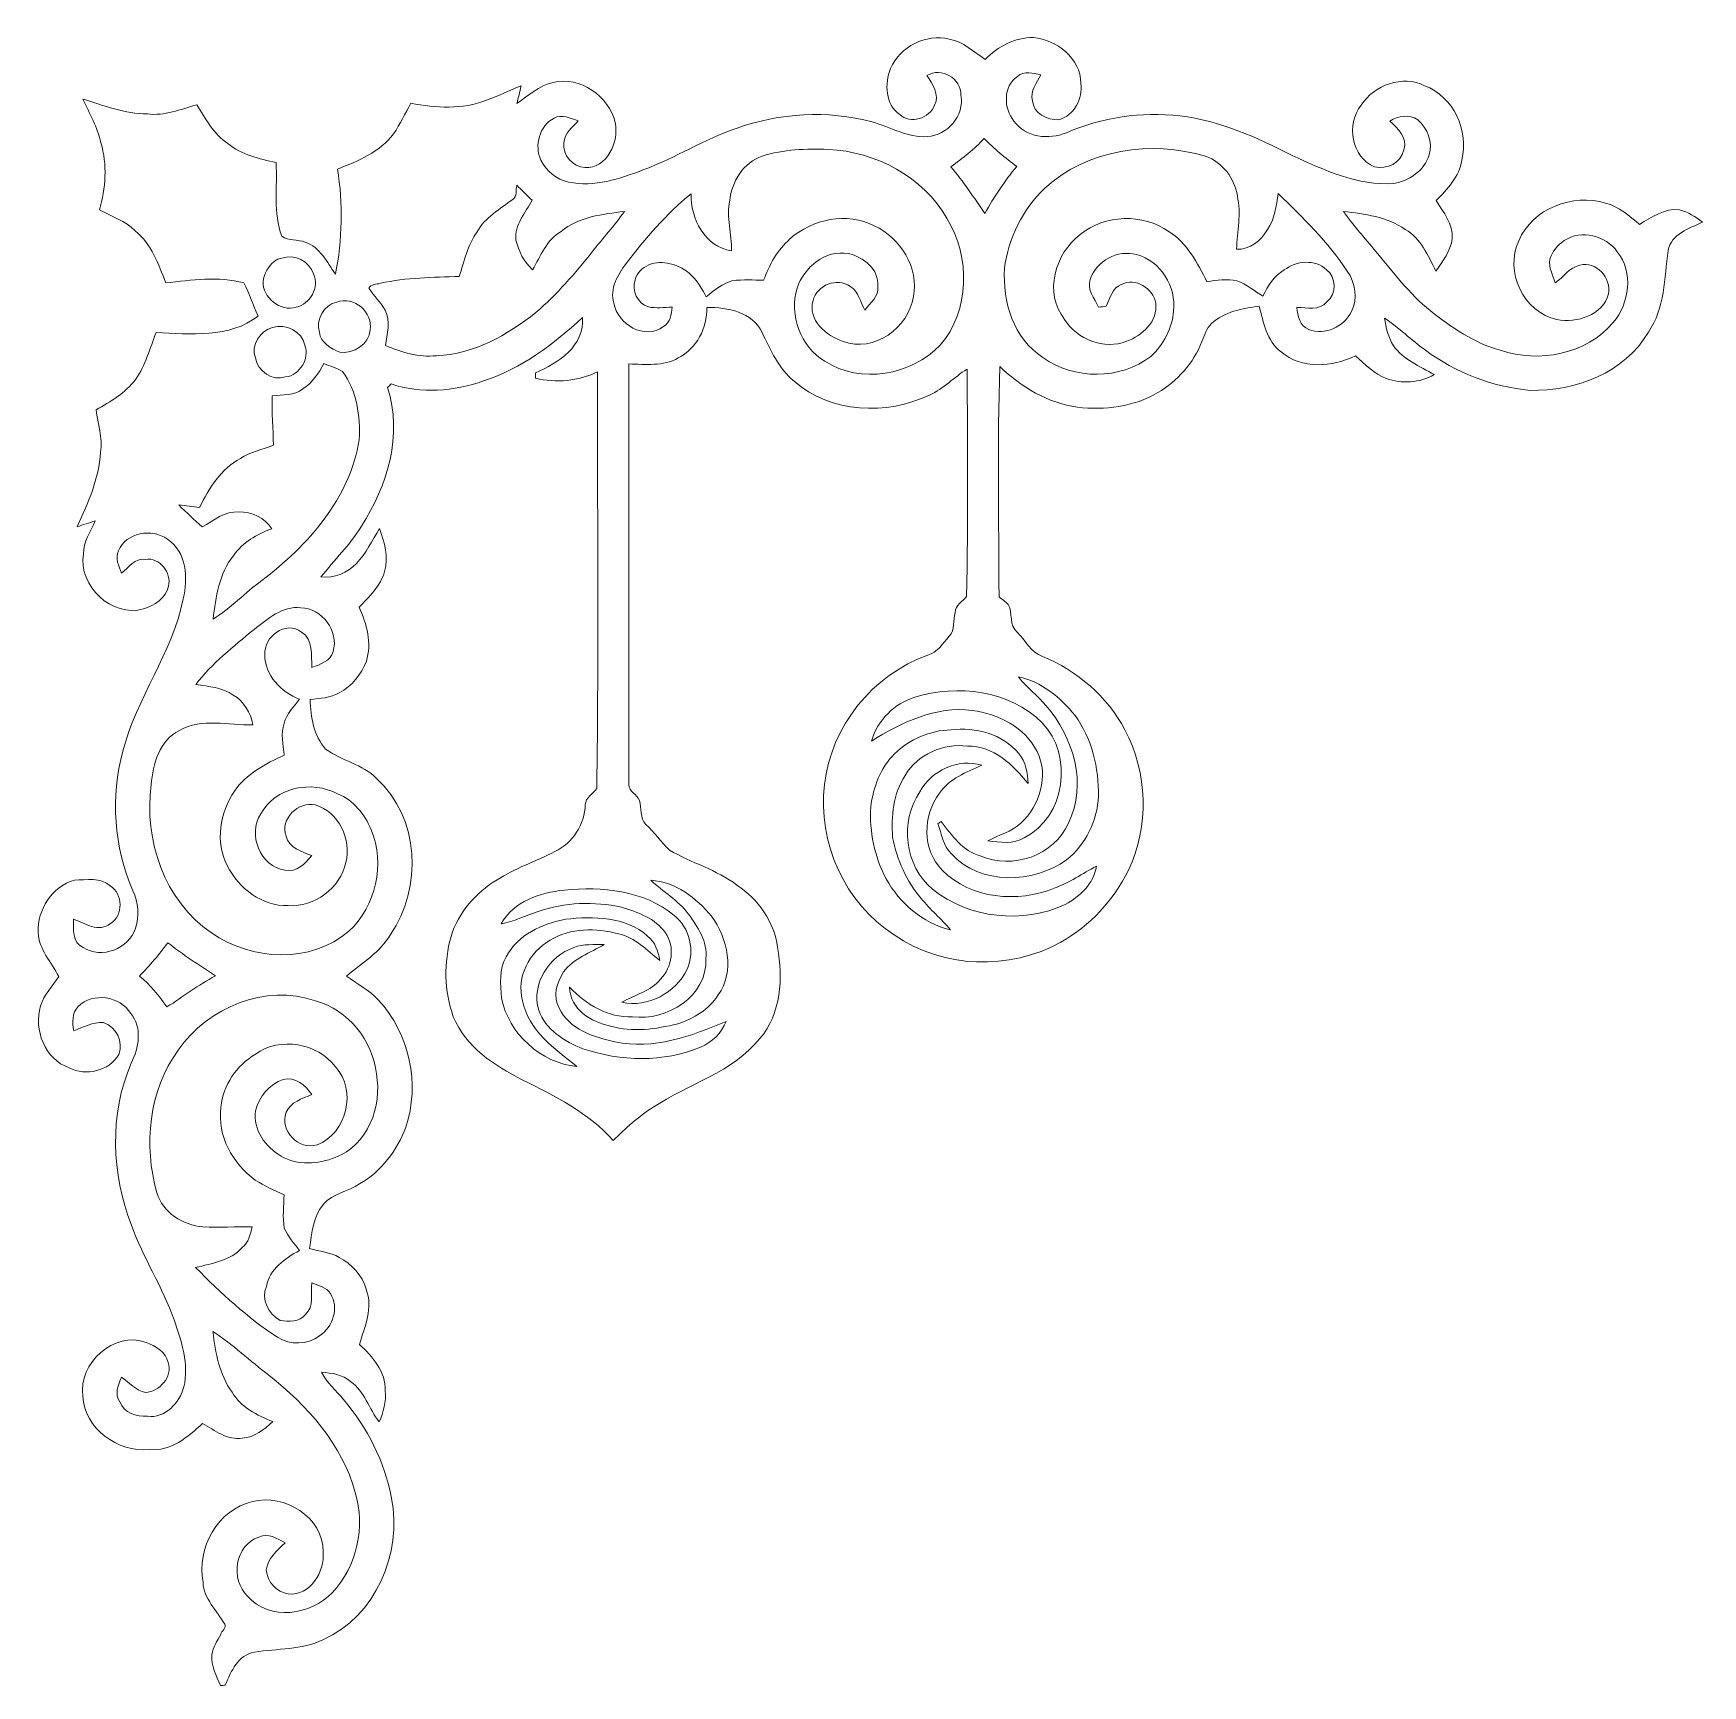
# Model space of a CAD drawing. Header units: centimetres. Extents: x -16.1 to 16, y -15.9 to 16.
import ezdxf

# ---------------------------------------------------------------- set-up
doc = ezdxf.new("R2010")
doc.units = ezdxf.units.CM
doc.header["$MEASUREMENT"] = 0
doc.layers.add('Layer 1', color=7, linetype='Continuous')

msp = doc.modelspace()

# ---------------------------------------------------------------- linework, layer by layer
at = {"layer": 'Layer 1', "color": 250, "lineweight": 9}
for points, knots in [([(0.39108, 15.27668), (0.56641, 15.70002), (1.07618, 15.95331), (1.51997, 15.84148), (1.51997, 15.84148), (1.79126, 15.79633), (1.99587, 15.59701), (2.21494, 15.44743), (2.21494, 15.44743), (2.45272, 15.70355), (2.78785, 15.87641), (3.14275, 15.87429), (3.14275, 15.87429), (3.59289, 15.83548), (4.0515, 15.47036), (4.0568, 14.99305), (4.0568, 14.99305), (4.10054, 14.69707), (3.92662, 14.37357), (3.63064, 14.28961), (3.63064, 14.28961), (3.41262, 14.28185), (3.13852, 14.41273), (3.12405, 14.65615), (3.12405, 14.65615), (3.06937, 14.84771), (3.2126, 14.99905), (3.28704, 15.15745), (3.28704, 15.15745), (3.13569, 15.18249), (2.96248, 15.24035), (2.83372, 15.12499), (2.83372, 15.12499), (2.55678, 14.93696), (2.5649, 14.50551), (2.76739, 14.26457), (2.76739, 14.26457), (2.98682, 13.94812), (3.44085, 13.89697), (3.77704, 14.04055), (3.77704, 14.04055), (4.46284, 14.33547), (5.22449, 14.44766), (5.96638, 14.3637), (5.96638, 14.3637), (6.73579, 14.27621), (7.4484, 13.94671), (8.13067, 13.59958), (8.13067, 13.59958), (8.74733, 13.32194), (9.39115, 13.01362), (10.08683, 13.0623), (10.08683, 13.0623), (10.38457, 13.1131), (10.68161, 13.31489), (10.76839, 13.61369), (10.76839, 13.61369), (10.84706, 13.86099), (10.73417, 14.1231), (10.55249, 14.29067), (10.55249, 14.29067), (10.3881, 14.40285), (10.17185, 14.36017), (10.01063, 14.26492), (10.01063, 14.26492), (10.16056, 14.11957), (10.35423, 13.94953), (10.28297, 13.71106), (10.28297, 13.71106), (10.2237, 13.45847), (9.957, 13.32406), (9.715, 13.38262), (9.715, 13.38262), (9.26803, 13.56148), (9.16713, 14.2113), (9.46029, 14.56866), (9.46029, 14.56866), (9.70477, 14.95918), (10.25933, 15.15921), (10.6809, 14.94578), (10.6809, 14.94578), (11.23865, 14.73835), (11.53674, 14.07618), (11.39916, 13.51103), (11.39916, 13.51103), (11.34977, 13.19494), (11.11976, 12.95082), (10.90245, 12.73245), (10.90245, 12.73245), (11.04744, 12.5102), (11.22665, 12.28231), (11.21219, 12.00079), (11.21219, 12.00079), (11.18502, 11.76196), (11.02557, 11.56828), (10.89998, 11.37179), (10.89998, 11.37179), (10.74758, 11.66742), (10.61282, 12.00608), (10.3059, 12.17471), (10.3059, 12.17471), (9.95912, 12.42342), (9.52908, 12.47351), (9.11845, 12.52467), (9.11845, 12.52467), (9.30578, 12.25056), (9.53508, 12.00961), (9.74146, 11.75067), (9.74146, 11.75067), (10.07413, 11.35662), (10.38316, 10.9354), (10.79062, 10.61332), (10.79062, 10.61332), (11.19561, 10.29052), (11.63446, 9.98855), (12.14035, 9.84955), (12.14035, 9.84955), (12.88224, 9.59837), (13.79664, 9.76594), (14.3131, 10.38366), (14.3131, 10.38366), (14.6299, 10.7516), (14.70892, 11.35415), (14.39424, 11.74714), (14.39424, 11.74714), (14.17482, 12.05759), (13.69363, 12.186), (13.37225, 11.96057), (13.37225, 11.96057), (13.23995, 11.87838), (13.13835, 11.74961), (13.09143, 11.60109), (13.09143, 11.60109), (13.07203, 11.44058), (13.14647, 11.29559), (13.19515, 11.14848), (13.19515, 11.14848), (13.35672, 11.25572), (13.46961, 11.44869), (13.66964, 11.48644), (13.66964, 11.48644), (13.9889, 11.58522), (14.27924, 11.23068), (14.22632, 10.93364), (14.22632, 10.93364), (14.11484, 10.52124), (13.60684, 10.36743), (13.23043, 10.4394), (13.23043, 10.4394), (12.5852, 10.57945), (12.21725, 11.3672), (12.49418, 11.95916), (12.49418, 11.95916), (12.75982, 12.58605), (13.53664, 12.8725), (14.16952, 12.68518), (14.16952, 12.68518), (14.42282, 12.61533), (14.62461, 12.43647), (14.82428, 12.27349), (14.82428, 12.27349), (15.05711, 12.41389), (15.30018, 12.59099), (15.59051, 12.5543), (15.59051, 12.5543), (15.75597, 12.5162), (15.90484, 12.42095), (16.03783, 12.31723), (16.03783, 12.31723), (15.77607, 12.19552), (15.43635, 12.09216), (15.3732, 11.76796), (15.3732, 11.76796), (15.29806, 11.23632), (15.31535, 10.65988), (14.99291, 10.19845), (14.99291, 10.19845), (14.53641, 9.4121), (13.58885, 9.05545), (12.71361, 9.07731), (12.71361, 9.07731), (11.98759, 9.14082), (11.2831, 9.41987), (10.69607, 9.8492), (10.69607, 9.8492), (10.42514, 10.0457), (10.18737, 10.28488), (9.90903, 10.47044), (9.90903, 10.47044), (9.92984, 10.28381), (9.9824, 10.09932), (10.07942, 9.93739), (10.07942, 9.93739), (10.26851, 9.6647), (10.58989, 9.54299), (10.86505, 9.38036), (10.86505, 9.38036), (10.58918, 9.21984), (10.23923, 9.19656), (9.94042, 9.30486), (9.94042, 9.30486), (9.7083, 9.398), (9.53085, 9.57684), (9.35093, 9.74337), (9.35093, 9.74337), (8.89973, 9.53029), (8.31412, 9.47066), (7.91407, 9.81886), (7.91407, 9.81886), (7.63149, 10.03017), (7.57822, 10.38648), (7.49179, 10.70151), (7.49179, 10.70151), (7.16865, 10.65212), (6.82293, 10.5925), (6.57351, 10.36355), (6.57351, 10.36355), (6.47579, 10.27253), (6.44193, 10.13636), (6.38795, 10.01924), (6.38795, 10.01924), (6.23273, 9.60471), (5.91946, 9.25653), (5.54093, 9.03287), (5.54093, 9.03287), (5.07773, 8.75912), (4.51752, 8.69138), (3.98977, 8.75347), (3.98977, 8.75347), (3.41333, 8.83073), (2.91027, 9.14223), (2.4954, 9.53452), (2.4954, 9.53452), (2.44672, 8.05638), (2.47565, 6.57648), (2.47988, 5.09763), (2.47988, 5.09763), (2.5402, 5.05071), (2.60617, 5.00909), (2.65838, 4.95229), (2.65838, 4.95229), (2.7494, 4.78612), (2.66932, 4.54835), (2.8316, 4.41642), (2.8316, 4.41642), (2.98964, 4.25907), (3.09407, 4.02941), (3.31667, 3.9518), (3.31667, 3.9518), (3.98201, 3.67593), (4.56797, 3.18275), (4.90311, 2.53963), (4.90311, 2.53963), (5.3462, 1.71343), (5.37618, 0.67979), (4.97225, -0.16758), (4.97225, -0.16758), (4.69215, -0.74649), (4.23177, -1.23509), (3.67333, -1.55365), (3.67333, -1.55365), (2.68484, -2.09939), (1.39156, -2.06659), (0.46058, -1.41077), (0.46058, -1.41077), (-0.49404, -0.80646), (-1.01827, 0.37005), (-0.8835, 1.48448), (-0.8835, 1.48448), (-0.75862, 2.59996), (0.04642, 3.60573), (1.10687, 3.97332), (1.10687, 3.97332), (1.29208, 4.03047), (1.39862, 4.20263), (1.52138, 4.33986), (1.52138, 4.33986), (1.63709, 4.46227), (1.59123, 4.65136), (1.63357, 4.79989), (1.63357, 4.79989), (1.63533, 4.93993), (1.78067, 5.00944), (1.85546, 5.10891), (1.85546, 5.10891), (1.88651, 6.56731), (1.87487, 8.0271), (1.86322, 9.48584), (1.86322, 9.48584), (1.61522, 9.33026), (1.41202, 9.10907), (1.14179, 8.98666), (1.14179, 8.98666), (0.31594, 8.59119), (-0.76144, 8.63882), (-1.47017, 9.25336), (-1.47017, 9.25336), (-1.76686, 9.49818), (-1.92349, 9.85625), (-2.08718, 10.19351), (-2.08718, 10.19351), (-2.27133, 10.58827), (-2.75499, 10.67752), (-3.15045, 10.67329), (-3.15045, 10.67329), (-3.1434, 10.28065), (-3.34519, 9.88412), (-3.70079, 9.70137), (-3.70079, 9.70137), (-3.98865, 9.53381), (-4.33543, 9.58003), (-4.65329, 9.58532), (-4.65329, 9.58532), (-4.65364, 6.88375), (-4.65717, 4.18181), (-4.65293, 1.48024), (-4.65293, 1.48024), (-4.65435, 1.34407), (-4.49489, 1.29362), (-4.45009, 1.17791), (-4.45009, 1.17791), (-4.39788, 1.03151), (-4.44656, 0.83572), (-4.32873, 0.71683), (-4.32873, 0.71683), (-4.15763, 0.56937), (-4.03452, 0.37675), (-3.87259, 0.22118), (-3.87259, 0.22118), (-3.44926, -0.024), (-2.96595, -0.15841), (-2.56943, -0.45333), (-2.56943, -0.45333), (-2.16268, -0.72462), (-1.85258, -1.16065), (-1.78838, -1.65137), (-1.78838, -1.65137), (-1.67902, -2.24933), (-1.71923, -2.92419), (-2.1274, -3.40891), (-2.1274, -3.40891), (-2.65727, -4.06437), (-3.50676, -4.28521), (-4.18762, -4.73464), (-4.18762, -4.73464), (-4.47302, -4.91174), (-4.7189, -5.14104), (-4.95703, -5.37564), (-4.95703, -5.37564), (-5.42622, -4.83413), (-6.07816, -4.52016), (-6.70645, -4.20513), (-6.70645, -4.20513), (-7.24515, -3.93102), (-7.79724, -3.57224), (-8.03572, -2.9891), (-8.03572, -2.9891), (-8.21352, -2.49521), (-8.21987, -1.94523), (-8.08017, -1.44146), (-8.08017, -1.44146), (-7.93694, -0.98215), (-7.60321, -0.59727), (-7.19364, -0.35209), (-7.19364, -0.35209), (-6.84368, -0.12772), (-6.44646, 0.00351), (-6.07851, 0.19225), (-6.07851, 0.19225), (-5.73561, 0.35241), (-5.50348, 0.71965), (-5.49325, 1.09571), (-5.49325, 1.09571), (-5.48725, 1.23436), (-5.3465, 1.30597), (-5.27065, 1.40475), (-5.27065, 1.40475), (-5.23361, 4.07986), (-5.26112, 6.7564), (-5.25689, 9.43185), (-5.25689, 9.43185), (-5.63119, 9.25688), (-6.05029, 9.21207), (-6.45351, 9.31157), (-6.45351, 9.31157), (-6.45245, 9.33767), (-6.45069, 9.38988), (-6.44963, 9.41599), (-6.44963, 9.41599), (-6.01078, 9.60649), (-5.50242, 9.92786), (-5.54758, 10.48173), (-5.54758, 10.48173), (-6.10215, 9.96632), (-6.72268, 9.49289), (-7.45187, 9.25829), (-7.45187, 9.25829), (-8.02126, 9.05651), (-8.65485, 9.01134), (-9.23411, 9.19973), (-9.23411, 9.19973), (-9.25633, 9.1768), (-9.27891, 9.15423), (-9.30149, 9.1313), (-9.30149, 9.1313), (-9.00727, 8.22042), (-9.30466, 7.23723), (-9.80667, 6.459), (-9.80667, 6.459), (-10.02609, 6.10164), (-10.32701, 5.80707), (-10.58772, 5.48181), (-10.58772, 5.48181), (-10.33195, 5.4504), (-10.07689, 5.55942), (-9.90333, 5.74428), (-9.90333, 5.74428), (-9.71212, 5.93795), (-9.59712, 6.18595), (-9.45883, 6.41597), (-9.45883, 6.41597), (-9.36605, 6.15315), (-9.27538, 5.86634), (-9.36005, 5.5887), (-9.36005, 5.5887), (-9.4359, 5.30789), (-9.65815, 5.1061), (-9.84865, 4.90007), (-9.84865, 4.90007), (-9.70401, 4.57622), (-9.60347, 4.20721), (-9.71106, 3.85761), (-9.71106, 3.85761), (-9.80913, 3.60291), (-9.99011, 3.37924), (-10.23458, 3.25189), (-10.23458, 3.25189), (-10.40039, 3.14429), (-10.60535, 3.15064), (-10.79409, 3.11854), (-10.79409, 3.11854), (-10.78668, 2.78306), (-10.73094, 2.42604), (-10.49599, 2.16781), (-10.49599, 2.16781), (-10.19013, 1.93921), (-9.78797, 1.87782), (-9.51315, 1.59878), (-9.51315, 1.59878), (-8.68554, 0.85018), (-8.62945, -0.51013), (-9.24469, -1.40654), (-9.24469, -1.40654), (-9.45142, -1.74521), (-9.79467, -1.95864), (-10.09418, -2.20523), (-10.09418, -2.20523), (-9.88675, -2.35763), (-9.65427, -2.47898), (-9.47752, -2.67019), (-9.47752, -2.67019), (-8.88133, -3.31401), (-8.67072, -4.28521), (-8.95224, -5.11811), (-8.95224, -5.11811), (-9.11804, -5.56685), (-9.42143, -5.96937), (-9.84088, -6.2089), (-9.84088, -6.2089), (-10.06419, -6.35813), (-10.35629, -6.39341), (-10.54009, -6.60154), (-10.54009, -6.60154), (-10.7387, -6.83967), (-10.76657, -7.15787), (-10.80467, -7.45209), (-10.80467, -7.45209), (-10.61594, -7.51277), (-10.40886, -7.52265), (-10.236, -7.62672), (-10.236, -7.62672), (-9.9947, -7.7583), (-9.78479, -7.96679), (-9.716, -8.24055), (-9.716, -8.24055), (-9.57454, -8.59474), (-9.74599, -8.95986), (-9.84371, -9.30206), (-9.84371, -9.30206), (-9.59288, -9.5363), (-9.33218, -9.8284), (-9.34841, -10.19529), (-9.34841, -10.19529), (-9.31877, -10.40343), (-9.39003, -10.60346), (-9.46271, -10.79431), (-9.46271, -10.79431), (-9.66097, -10.5456), (-9.74563, -10.20588), (-10.01727, -10.0189), (-10.01727, -10.0189), (-10.16932, -9.88202), (-10.37711, -9.85098), (-10.57325, -9.83934), (-10.57325, -9.83934), (-10.47024, -10.04183), (-10.29562, -10.19247), (-10.15027, -10.36321), (-10.15027, -10.36321), (-9.68919, -10.90508), (-9.35723, -11.56231), (-9.2267, -12.26327), (-9.2267, -12.26327), (-9.00762, -13.32196), (-9.53785, -14.54398), (-10.54715, -14.99201), (-10.54715, -14.99201), (-10.95813, -15.18745), (-11.42556, -15.15993), (-11.86442, -15.22696), (-11.86442, -15.22696), (-12.18262, -15.28764), (-12.3188, -15.59773), (-12.43063, -15.86549), (-12.43063, -15.86549), (-12.45285, -15.86761), (-12.49765, -15.87219), (-12.51988, -15.87431), (-12.51988, -15.87431), (-12.60172, -15.68487), (-12.71038, -15.49472), (-12.6878, -15.27917), (-12.6878, -15.27917), (-12.66805, -15.1363), (-12.58761, -15.01071), (-12.51494, -14.89006), (-12.51494, -14.89006), (-12.51882, -14.82091), (-12.39112, -14.76659), (-12.44156, -14.6925), (-12.44156, -14.6925), (-12.58726, -14.42862), (-12.84408, -14.20567), (-12.8589, -13.88499), (-12.8589, -13.88499), (-12.98943, -13.22989), (-12.5735, -12.47847), (-11.90605, -12.32995), (-11.90605, -12.32995), (-11.29045, -12.16908), (-10.53268, -12.63016), (-10.54679, -13.29974), (-10.54679, -13.29974), (-10.50693, -13.68038), (-10.79233, -14.14781), (-11.21601, -14.10866), (-11.21601, -14.10866), (-11.43297, -14.07161), (-11.62594, -13.87617), (-11.63899, -13.65287), (-11.63899, -13.65287), (-11.61359, -13.43026), (-11.43826, -13.26657), (-11.27845, -13.12617), (-11.27845, -13.12617), (-11.43121, -13.04715), (-11.60442, -12.91979), (-11.78187, -13.01363), (-11.78187, -13.01363), (-12.24542, -13.16427), (-12.3382, -13.83349), (-11.99988, -14.15381), (-11.99988, -14.15381), (-11.57796, -14.641), (-10.77645, -14.51506), (-10.36229, -14.0822), (-10.36229, -14.0822), (-9.89486, -13.57772), (-9.72235, -12.81114), (-9.92555, -12.15391), (-9.92555, -12.15391), (-10.17743, -11.22717), (-10.84983, -10.47787), (-11.5896, -9.89614), (-11.5896, -9.89614), (-11.95191, -9.61885), (-12.28599, -9.30417), (-12.66734, -9.053), (-12.66734, -9.053), (-12.62183, -9.46046), (-12.54352, -9.88344), (-12.30045, -10.22387), (-12.30045, -10.22387), (-12.12724, -10.51314), (-11.81503, -10.66696), (-11.51376, -10.78866), (-11.51376, -10.78866), (-11.68274, -10.93789), (-11.86477, -11.09276), (-12.10184, -11.10863), (-12.10184, -11.10863), (-12.39464, -11.15485), (-12.62924, -10.95588), (-12.86772, -10.82394), (-12.86772, -10.82394), (-13.15276, -11.08711), (-13.47414, -11.36934), (-13.89677, -11.3263), (-13.89677, -11.3263), (-14.49896, -11.38909), (-15.14278, -10.92131), (-15.17488, -10.29936), (-15.17488, -10.29936), (-15.2659, -9.66789), (-14.57234, -9.03395), (-13.95498, -9.26361), (-13.95498, -9.26361), (-13.77647, -9.33522), (-13.57292, -9.4467), (-13.53059, -9.65307), (-13.53059, -9.65307), (-13.43922, -9.92542), (-13.70098, -10.21187), (-13.96662, -10.23057), (-13.96662, -10.23057), (-14.15148, -10.19459), (-14.28024, -10.03584), (-14.43158, -9.93318), (-14.43158, -9.93318), (-14.49297, -10.08134), (-14.57022, -10.25703), (-14.46263, -10.40625), (-14.46263, -10.40625), (-14.38325, -10.62145), (-14.13948, -10.69624), (-13.93099, -10.68565), (-13.93099, -10.68565), (-13.58738, -10.73539), (-13.31257, -10.42707), (-13.22755, -10.12121), (-13.22755, -10.12121), (-13.12772, -9.68165), (-13.26953, -9.24032), (-13.41805, -8.83075), (-13.41805, -8.83075), (-13.63572, -8.19822), (-14.01178, -7.63624), (-14.23685, -7.00689), (-14.23685, -7.00689), (-14.61997, -6.01629), (-14.67218, -4.86764), (-14.24038, -3.88374), (-14.24038, -3.88374), (-14.09891, -3.58953), (-14.0213, -3.19724), (-14.25025, -2.92701), (-14.25025, -2.92701), (-14.45628, -2.58799), (-14.98156, -2.51214), (-15.26661, -2.7926), (-15.26661, -2.7926), (-15.38655, -2.92066), (-15.3742, -3.10093), (-15.35092, -3.26039), (-15.35092, -3.26039), (-15.16677, -3.18877), (-14.98474, -3.08964), (-14.78013, -3.10269), (-14.78013, -3.10269), (-14.536, -3.17995), (-14.38219, -3.47311), (-14.48415, -3.71582), (-14.48415, -3.71582), (-14.66195, -4.03897), (-15.12162, -4.1381), (-15.43947, -3.97406), (-15.43947, -3.97406), (-15.90902, -3.80754), (-16.12774, -3.23746), (-15.98874, -2.78026), (-15.98874, -2.78026), (-15.9263, -2.56083), (-15.75238, -2.40208), (-15.63808, -2.21123), (-15.63808, -2.21123), (-15.78448, -1.93641), (-16.02226, -1.69158), (-16.03743, -1.36209), (-16.03743, -1.36209), (-16.04977, -0.92606), (-15.77037, -0.47768), (-15.33681, -0.35879), (-15.33681, -0.35879), (-15.10997, -0.35244), (-14.83128, -0.29741), (-14.64713, -0.46744), (-14.64713, -0.46744), (-14.39948, -0.62302), (-14.39101, -1.03753), (-14.64043, -1.19523), (-14.64043, -1.19523), (-14.86938, -1.37303), (-15.13043, -1.19346), (-15.3548, -1.11021), (-15.3548, -1.11021), (-15.35833, -1.30318), (-15.38197, -1.55859), (-15.16712, -1.6556), (-15.16712, -1.6556), (-14.81611, -1.88914), (-14.28412, -1.67888), (-14.15994, -1.28377), (-14.15994, -1.28377), (-14.08445, -1.04776), (-14.10385, -0.78494), (-14.21215, -0.56234), (-14.21215, -0.56234), (-14.57763, 0.27727), (-14.64431, 1.24635), (-14.4016, 2.12935), (-14.4016, 2.12935), (-14.14301, 3.15523), (-13.44698, 4.0153), (-13.2399, 5.05918), (-13.2399, 5.05918), (-13.14571, 5.45641), (-13.17111, 5.96194), (-13.54364, 6.21065), (-13.54364, 6.21065), (-13.83892, 6.4269), (-14.34233, 6.34082), (-14.48662, 5.98664), (-14.48662, 5.98664), (-14.56176, 5.84305), (-14.47991, 5.68995), (-14.427, 5.55448), (-14.427, 5.55448), (-14.28835, 5.66525), (-14.17229, 5.84729), (-13.96697, 5.82154), (-13.96697, 5.82154), (-13.69639, 5.86528), (-13.46215, 5.56083), (-13.52388, 5.30541), (-13.52388, 5.30541), (-13.57292, 5.07963), (-13.79305, 4.92829), (-14.00543, 4.86973), (-14.00543, 4.86973), (-14.61362, 4.68981), (-15.26414, 5.30824), (-15.16465, 5.92631), (-15.16465, 5.92631), (-15.16536, 6.16197), (-15.02213, 6.35317), (-14.93641, 6.56131), (-14.93641, 6.56131), (-15.05282, 6.52462), (-15.16818, 6.48476), (-15.2853, 6.45089), (-15.2853, 6.45089), (-15.07046, 6.90456), (-14.86797, 7.37658), (-14.83234, 7.88387), (-14.83234, 7.88387), (-14.79212, 8.16151), (-14.88208, 8.43174), (-14.92053, 8.70338), (-14.92053, 8.70338), (-14.63725, 8.85753), (-14.35432, 9.03075), (-14.15642, 9.29109), (-14.15642, 9.29109), (-13.96203, 9.56168), (-13.88407, 9.88695), (-13.76201, 10.19104), (-13.76201, 10.19104), (-13.10937, 10.16599), (-12.34596, 10.07392), (-11.79739, 10.50925), (-11.79739, 10.50925), (-11.89123, 10.72021), (-11.96496, 10.94069), (-12.07044, 11.14566), (-12.07044, 11.14566), (-12.56115, 11.28324), (-13.07974, 11.20245), (-13.57751, 11.14601), (-13.57751, 11.14601), (-13.71544, 11.50867), (-13.85479, 11.89743), (-14.16594, 12.15072), (-14.16594, 12.15072), (-14.35891, 12.34052), (-14.61644, 12.43188), (-14.85245, 12.55218), (-14.85245, 12.55218), (-14.73532, 12.97199), (-14.7011, 13.4246), (-14.82599, 13.84652), (-14.82599, 13.84652), (-14.89937, 14.14392), (-15.04295, 14.41555), (-15.17453, 14.68931), (-15.17453, 14.68931), (-14.76813, 14.56196), (-14.3642, 14.40356), (-13.93099, 14.4018), (-13.93099, 14.4018), (-13.6022, 14.36017), (-13.28788, 14.48682), (-12.97955, 14.57924), (-12.97955, 14.57924), (-12.8088, 14.31043), (-12.65323, 14.01057), (-12.37842, 13.83206), (-12.37842, 13.83206), (-12.11807, 13.61334), (-11.77517, 13.53961), (-11.45237, 13.46517), (-11.45237, 13.46517), (-11.42133, 12.99315), (-11.50917, 12.49785), (-11.3416, 12.04524), (-11.3416, 12.04524), (-11.21566, 11.94682), (-11.03045, 11.99056), (-10.88828, 11.92953), (-10.88828, 11.92953), (-10.60183, 11.8371), (-10.47024, 11.54394), (-10.30832, 11.31358), (-10.30832, 11.31358), (-10.1725, 11.98033), (-10.15944, 12.6693), (-10.26704, 13.34099), (-10.26704, 13.34099), (-9.86734, 13.49198), (-9.45212, 13.66943), (-9.18542, 14.02044), (-9.18542, 14.02044), (-9.05878, 14.20671), (-8.96353, 14.41203), (-8.85381, 14.60852), (-8.85381, 14.60852), (-8.37298, 14.51962), (-7.85968, 14.48117), (-7.39613, 14.66708), (-7.39613, 14.66708), (-7.16718, 14.74046), (-6.95693, 14.86005), (-6.7315, 14.9419), (-6.7315, 14.9419), (-6.75514, 14.8276), (-6.78442, 14.71471), (-6.80911, 14.60041), (-6.80911, 14.60041), (-6.59357, 14.76057), (-6.37978, 14.94507), (-6.11379, 15.00963), (-6.11379, 15.00963), (-5.58921, 15.1331), (-5.03958, 14.74681), (-4.91787, 14.23811), (-4.91787, 14.23811), (-4.83567, 13.87157), (-5.06957, 13.34099), (-5.50242, 13.37133), (-5.50242, 13.37133), (-5.73455, 13.38015), (-5.93563, 13.61298), (-5.90565, 13.84617), (-5.90565, 13.84617), (-5.89542, 14.03208), (-5.73949, 14.14215), (-5.62801, 14.2688), (-5.62801, 14.2688), (-5.77477, 14.31889), (-5.94798, 14.40391), (-6.09544, 14.31925), (-6.09544, 14.31925), (-6.37555, 14.17355), (-6.48173, 13.79149), (-6.34697, 13.51244), (-6.34697, 13.51244), (-6.24432, 13.30325), (-6.04711, 13.13462), (-5.81604, 13.08911), (-5.81604, 13.08911), (-5.31898, 12.98222), (-4.82474, 13.15402), (-4.36542, 13.32829), (-4.36542, 13.32829), (-3.75688, 13.55936), (-3.19984, 13.90897), (-2.58425, 14.1231), (-2.58425, 14.1231), (-1.74993, 14.42014), (-0.82424, 14.47941), (0.03372, 14.24869), (0.03372, 14.24869), (0.38791, 14.15309), (0.71564, 13.93613), (1.09699, 13.96647), (1.09699, 13.96647), (1.48928, 13.99081), (1.8156, 14.36581), (1.74645, 14.76128), (1.74645, 14.76128), (1.75492, 15.0876), (1.36828, 15.31302), (1.09099, 15.14263), (1.09099, 15.14263), (1.19859, 14.97894), (1.34005, 14.7701), (1.23916, 14.56937), (1.23916, 14.56937), (1.14073, 14.3203), (0.76855, 14.18801), (0.56535, 14.39227), (0.56535, 14.39227), (0.28913, 14.58383), (0.26973, 14.98741), (0.39108, 15.27668), (0.39108, 15.27668), (0.39108, 15.27668), (0.39108, 15.27668), (0.39108, 15.27668)], [0, 0, 0, 0, 0.00429185, 0.00429185, 0.00429185, 0.00429185, 0.00858369, 0.00858369, 0.00858369, 0.00858369, 0.01287554, 0.01287554, 0.01287554, 0.01287554, 0.01716738, 0.01716738, 0.01716738, 0.01716738, 0.02145923, 0.02145923, 0.02145923, 0.02145923, 0.02575107, 0.02575107, 0.02575107, 0.02575107, 0.03004292, 0.03004292, 0.03004292, 0.03004292, 0.03433476, 0.03433476, 0.03433476, 0.03433476, 0.03862661, 0.03862661, 0.03862661, 0.03862661, 0.04291845, 0.04291845, 0.04291845, 0.04291845, 0.0472103, 0.0472103, 0.0472103, 0.0472103, 0.05150215, 0.05150215, 0.05150215, 0.05150215, 0.05579399, 0.05579399, 0.05579399, 0.05579399, 0.06008584, 0.06008584, 0.06008584, 0.06008584, 0.06437768, 0.06437768, 0.06437768, 0.06437768, 0.06866953, 0.06866953, 0.06866953, 0.06866953, 0.07296137, 0.07296137, 0.07296137, 0.07296137, 0.07725322, 0.07725322, 0.07725322, 0.07725322, 0.08154506, 0.08154506, 0.08154506, 0.08154506, 0.08583691, 0.08583691, 0.08583691, 0.08583691, 0.09012876, 0.09012876, 0.09012876, 0.09012876, 0.0944206, 0.0944206, 0.0944206, 0.0944206, 0.09871245, 0.09871245, 0.09871245, 0.09871245, 0.10300429, 0.10300429, 0.10300429, 0.10300429, 0.10729614, 0.10729614, 0.10729614, 0.10729614, 0.11158798, 0.11158798, 0.11158798, 0.11158798, 0.11587983, 0.11587983, 0.11587983, 0.11587983, 0.12017167, 0.12017167, 0.12017167, 0.12017167, 0.12446352, 0.12446352, 0.12446352, 0.12446352, 0.12875536, 0.12875536, 0.12875536, 0.12875536, 0.13304721, 0.13304721, 0.13304721, 0.13304721, 0.13733906, 0.13733906, 0.13733906, 0.13733906, 0.1416309, 0.1416309, 0.1416309, 0.1416309, 0.14592275, 0.14592275, 0.14592275, 0.14592275, 0.15021459, 0.15021459, 0.15021459, 0.15021459, 0.15450644, 0.15450644, 0.15450644, 0.15450644, 0.15879828, 0.15879828, 0.15879828, 0.15879828, 0.16309013, 0.16309013, 0.16309013, 0.16309013, 0.16738197, 0.16738197, 0.16738197, 0.16738197, 0.17167382, 0.17167382, 0.17167382, 0.17167382, 0.17596567, 0.17596567, 0.17596567, 0.17596567, 0.18025751, 0.18025751, 0.18025751, 0.18025751, 0.18454936, 0.18454936, 0.18454936, 0.18454936, 0.1888412, 0.1888412, 0.1888412, 0.1888412, 0.19313305, 0.19313305, 0.19313305, 0.19313305, 0.19742489, 0.19742489, 0.19742489, 0.19742489, 0.20171674, 0.20171674, 0.20171674, 0.20171674, 0.20600858, 0.20600858, 0.20600858, 0.20600858, 0.21030043, 0.21030043, 0.21030043, 0.21030043, 0.21459227, 0.21459227, 0.21459227, 0.21459227, 0.21888412, 0.21888412, 0.21888412, 0.21888412, 0.22317597, 0.22317597, 0.22317597, 0.22317597, 0.22746781, 0.22746781, 0.22746781, 0.22746781, 0.23175966, 0.23175966, 0.23175966, 0.23175966, 0.2360515, 0.2360515, 0.2360515, 0.2360515, 0.24034335, 0.24034335, 0.24034335, 0.24034335, 0.24463519, 0.24463519, 0.24463519, 0.24463519, 0.24892704, 0.24892704, 0.24892704, 0.24892704, 0.25321888, 0.25321888, 0.25321888, 0.25321888, 0.25751073, 0.25751073, 0.25751073, 0.25751073, 0.26180258, 0.26180258, 0.26180258, 0.26180258, 0.26609442, 0.26609442, 0.26609442, 0.26609442, 0.27038627, 0.27038627, 0.27038627, 0.27038627, 0.27467811, 0.27467811, 0.27467811, 0.27467811, 0.27896996, 0.27896996, 0.27896996, 0.27896996, 0.2832618, 0.2832618, 0.2832618, 0.2832618, 0.28755365, 0.28755365, 0.28755365, 0.28755365, 0.29184549, 0.29184549, 0.29184549, 0.29184549, 0.29613734, 0.29613734, 0.29613734, 0.29613734, 0.30042918, 0.30042918, 0.30042918, 0.30042918, 0.30472103, 0.30472103, 0.30472103, 0.30472103, 0.30901288, 0.30901288, 0.30901288, 0.30901288, 0.31330472, 0.31330472, 0.31330472, 0.31330472, 0.31759657, 0.31759657, 0.31759657, 0.31759657, 0.32188841, 0.32188841, 0.32188841, 0.32188841, 0.32618026, 0.32618026, 0.32618026, 0.32618026, 0.3304721, 0.3304721, 0.3304721, 0.3304721, 0.33476395, 0.33476395, 0.33476395, 0.33476395, 0.33905579, 0.33905579, 0.33905579, 0.33905579, 0.34334764, 0.34334764, 0.34334764, 0.34334764, 0.34763948, 0.34763948, 0.34763948, 0.34763948, 0.35193133, 0.35193133, 0.35193133, 0.35193133, 0.35622318, 0.35622318, 0.35622318, 0.35622318, 0.36051502, 0.36051502, 0.36051502, 0.36051502, 0.36480687, 0.36480687, 0.36480687, 0.36480687, 0.36909871, 0.36909871, 0.36909871, 0.36909871, 0.37339056, 0.37339056, 0.37339056, 0.37339056, 0.3776824, 0.3776824, 0.3776824, 0.3776824, 0.38197425, 0.38197425, 0.38197425, 0.38197425, 0.38626609, 0.38626609, 0.38626609, 0.38626609, 0.39055794, 0.39055794, 0.39055794, 0.39055794, 0.39484979, 0.39484979, 0.39484979, 0.39484979, 0.39914163, 0.39914163, 0.39914163, 0.39914163, 0.40343348, 0.40343348, 0.40343348, 0.40343348, 0.40772532, 0.40772532, 0.40772532, 0.40772532, 0.41201717, 0.41201717, 0.41201717, 0.41201717, 0.41630901, 0.41630901, 0.41630901, 0.41630901, 0.42060086, 0.42060086, 0.42060086, 0.42060086, 0.4248927, 0.4248927, 0.4248927, 0.4248927, 0.42918455, 0.42918455, 0.42918455, 0.42918455, 0.43347639, 0.43347639, 0.43347639, 0.43347639, 0.43776824, 0.43776824, 0.43776824, 0.43776824, 0.44206009, 0.44206009, 0.44206009, 0.44206009, 0.44635193, 0.44635193, 0.44635193, 0.44635193, 0.45064378, 0.45064378, 0.45064378, 0.45064378, 0.45493562, 0.45493562, 0.45493562, 0.45493562, 0.45922747, 0.45922747, 0.45922747, 0.45922747, 0.46351931, 0.46351931, 0.46351931, 0.46351931, 0.46781116, 0.46781116, 0.46781116, 0.46781116, 0.472103, 0.472103, 0.472103, 0.472103, 0.47639485, 0.47639485, 0.47639485, 0.47639485, 0.4806867, 0.4806867, 0.4806867, 0.4806867, 0.48497854, 0.48497854, 0.48497854, 0.48497854, 0.48927039, 0.48927039, 0.48927039, 0.48927039, 0.49356223, 0.49356223, 0.49356223, 0.49356223, 0.49785408, 0.49785408, 0.49785408, 0.49785408, 0.50214592, 0.50214592, 0.50214592, 0.50214592, 0.50643777, 0.50643777, 0.50643777, 0.50643777, 0.51072961, 0.51072961, 0.51072961, 0.51072961, 0.51502146, 0.51502146, 0.51502146, 0.51502146, 0.5193133, 0.5193133, 0.5193133, 0.5193133, 0.52360515, 0.52360515, 0.52360515, 0.52360515, 0.527897, 0.527897, 0.527897, 0.527897, 0.53218884, 0.53218884, 0.53218884, 0.53218884, 0.53648069, 0.53648069, 0.53648069, 0.53648069, 0.54077253, 0.54077253, 0.54077253, 0.54077253, 0.54506438, 0.54506438, 0.54506438, 0.54506438, 0.54935622, 0.54935622, 0.54935622, 0.54935622, 0.55364807, 0.55364807, 0.55364807, 0.55364807, 0.55793991, 0.55793991, 0.55793991, 0.55793991, 0.56223176, 0.56223176, 0.56223176, 0.56223176, 0.56652361, 0.56652361, 0.56652361, 0.56652361, 0.57081545, 0.57081545, 0.57081545, 0.57081545, 0.5751073, 0.5751073, 0.5751073, 0.5751073, 0.57939914, 0.57939914, 0.57939914, 0.57939914, 0.58369099, 0.58369099, 0.58369099, 0.58369099, 0.58798283, 0.58798283, 0.58798283, 0.58798283, 0.59227468, 0.59227468, 0.59227468, 0.59227468, 0.59656652, 0.59656652, 0.59656652, 0.59656652, 0.60085837, 0.60085837, 0.60085837, 0.60085837, 0.60515021, 0.60515021, 0.60515021, 0.60515021, 0.60944206, 0.60944206, 0.60944206, 0.60944206, 0.61373391, 0.61373391, 0.61373391, 0.61373391, 0.61802575, 0.61802575, 0.61802575, 0.61802575, 0.6223176, 0.6223176, 0.6223176, 0.6223176, 0.62660944, 0.62660944, 0.62660944, 0.62660944, 0.63090129, 0.63090129, 0.63090129, 0.63090129, 0.63519313, 0.63519313, 0.63519313, 0.63519313, 0.63948498, 0.63948498, 0.63948498, 0.63948498, 0.64377682, 0.64377682, 0.64377682, 0.64377682, 0.64806867, 0.64806867, 0.64806867, 0.64806867, 0.65236052, 0.65236052, 0.65236052, 0.65236052, 0.65665236, 0.65665236, 0.65665236, 0.65665236, 0.66094421, 0.66094421, 0.66094421, 0.66094421, 0.66523605, 0.66523605, 0.66523605, 0.66523605, 0.6695279, 0.6695279, 0.6695279, 0.6695279, 0.67381974, 0.67381974, 0.67381974, 0.67381974, 0.67811159, 0.67811159, 0.67811159, 0.67811159, 0.68240343, 0.68240343, 0.68240343, 0.68240343, 0.68669528, 0.68669528, 0.68669528, 0.68669528, 0.69098712, 0.69098712, 0.69098712, 0.69098712, 0.69527897, 0.69527897, 0.69527897, 0.69527897, 0.69957082, 0.69957082, 0.69957082, 0.69957082, 0.70386266, 0.70386266, 0.70386266, 0.70386266, 0.70815451, 0.70815451, 0.70815451, 0.70815451, 0.71244635, 0.71244635, 0.71244635, 0.71244635, 0.7167382, 0.7167382, 0.7167382, 0.7167382, 0.72103004, 0.72103004, 0.72103004, 0.72103004, 0.72532189, 0.72532189, 0.72532189, 0.72532189, 0.72961373, 0.72961373, 0.72961373, 0.72961373, 0.73390558, 0.73390558, 0.73390558, 0.73390558, 0.73819742, 0.73819742, 0.73819742, 0.73819742, 0.74248927, 0.74248927, 0.74248927, 0.74248927, 0.74678112, 0.74678112, 0.74678112, 0.74678112, 0.75107296, 0.75107296, 0.75107296, 0.75107296, 0.75536481, 0.75536481, 0.75536481, 0.75536481, 0.75965665, 0.75965665, 0.75965665, 0.75965665, 0.7639485, 0.7639485, 0.7639485, 0.7639485, 0.76824034, 0.76824034, 0.76824034, 0.76824034, 0.77253219, 0.77253219, 0.77253219, 0.77253219, 0.77682403, 0.77682403, 0.77682403, 0.77682403, 0.78111588, 0.78111588, 0.78111588, 0.78111588, 0.78540773, 0.78540773, 0.78540773, 0.78540773, 0.78969957, 0.78969957, 0.78969957, 0.78969957, 0.79399142, 0.79399142, 0.79399142, 0.79399142, 0.79828326, 0.79828326, 0.79828326, 0.79828326, 0.80257511, 0.80257511, 0.80257511, 0.80257511, 0.80686695, 0.80686695, 0.80686695, 0.80686695, 0.8111588, 0.8111588, 0.8111588, 0.8111588, 0.81545064, 0.81545064, 0.81545064, 0.81545064, 0.81974249, 0.81974249, 0.81974249, 0.81974249, 0.82403433, 0.82403433, 0.82403433, 0.82403433, 0.82832618, 0.82832618, 0.82832618, 0.82832618, 0.83261803, 0.83261803, 0.83261803, 0.83261803, 0.83690987, 0.83690987, 0.83690987, 0.83690987, 0.84120172, 0.84120172, 0.84120172, 0.84120172, 0.84549356, 0.84549356, 0.84549356, 0.84549356, 0.84978541, 0.84978541, 0.84978541, 0.84978541, 0.85407725, 0.85407725, 0.85407725, 0.85407725, 0.8583691, 0.8583691, 0.8583691, 0.8583691, 0.86266094, 0.86266094, 0.86266094, 0.86266094, 0.86695279, 0.86695279, 0.86695279, 0.86695279, 0.87124464, 0.87124464, 0.87124464, 0.87124464, 0.87553648, 0.87553648, 0.87553648, 0.87553648, 0.87982833, 0.87982833, 0.87982833, 0.87982833, 0.88412017, 0.88412017, 0.88412017, 0.88412017, 0.88841202, 0.88841202, 0.88841202, 0.88841202, 0.89270386, 0.89270386, 0.89270386, 0.89270386, 0.89699571, 0.89699571, 0.89699571, 0.89699571, 0.90128755, 0.90128755, 0.90128755, 0.90128755, 0.9055794, 0.9055794, 0.9055794, 0.9055794, 0.90987124, 0.90987124, 0.90987124, 0.90987124, 0.91416309, 0.91416309, 0.91416309, 0.91416309, 0.91845494, 0.91845494, 0.91845494, 0.91845494, 0.92274678, 0.92274678, 0.92274678, 0.92274678, 0.92703863, 0.92703863, 0.92703863, 0.92703863, 0.93133047, 0.93133047, 0.93133047, 0.93133047, 0.93562232, 0.93562232, 0.93562232, 0.93562232, 0.93991416, 0.93991416, 0.93991416, 0.93991416, 0.94420601, 0.94420601, 0.94420601, 0.94420601, 0.94849785, 0.94849785, 0.94849785, 0.94849785, 0.9527897, 0.9527897, 0.9527897, 0.9527897, 0.95708155, 0.95708155, 0.95708155, 0.95708155, 0.96137339, 0.96137339, 0.96137339, 0.96137339, 0.96566524, 0.96566524, 0.96566524, 0.96566524, 0.96995708, 0.96995708, 0.96995708, 0.96995708, 0.97424893, 0.97424893, 0.97424893, 0.97424893, 0.97854077, 0.97854077, 0.97854077, 0.97854077, 0.98283262, 0.98283262, 0.98283262, 0.98283262, 0.98712446, 0.98712446, 0.98712446, 0.98712446, 0.99141631, 0.99141631, 0.99141631, 0.99141631, 1, 1, 1, 1]), ([(2.19307, 13.92837), (2.0001, 13.72411), (1.78209, 13.54631), (1.55243, 13.38509), (1.55243, 13.38509), (1.7909, 13.09934), (1.99728, 12.78854), (2.20895, 12.48268), (2.20895, 12.48268), (2.37969, 12.80724), (2.58959, 13.10816), (2.82207, 13.39109), (2.82207, 13.39109), (2.59594, 13.54984), (2.38922, 13.73434), (2.19307, 13.92837), (2.19307, 13.92837), (2.19307, 13.92837), (2.19307, 13.92837), (2.19307, 13.92837)], [0, 0, 0, 0, 0.16666667, 0.16666667, 0.16666667, 0.16666667, 0.33333333, 0.33333333, 0.33333333, 0.33333333, 0.5, 0.5, 0.5, 0.5, 0.66666667, 0.66666667, 0.66666667, 0.66666667, 1, 1, 1, 1]), ([(3.36288, 12.97375), (2.93884, 12.56559), (2.65697, 12.01137), (2.58465, 11.42647), (2.58465, 11.42647), (2.54761, 10.78653), (2.75575, 10.0711), (3.32514, 9.71303), (3.32514, 9.71303), (3.92944, 9.27276), (4.81174, 9.27734), (5.40758, 9.73067), (5.40758, 9.73067), (5.651, 9.95609), (5.8168, 10.27077), (5.8422, 10.60379), (5.8422, 10.60379), (5.89794, 11.07016), (5.59244, 11.57322), (5.12995, 11.69176), (5.12995, 11.69176), (4.76517, 11.79336), (4.35383, 11.57146), (4.23742, 11.21515), (4.23742, 11.21515), (4.17145, 11.02148), (4.31644, 10.84192), (4.39828, 10.68105), (4.39828, 10.68105), (4.44662, 10.68598), (4.4953, 10.69093), (4.54433, 10.69587), (4.54433, 10.69587), (4.62018, 10.84791), (4.65581, 11.05005), (4.83397, 11.11497), (4.83397, 11.11497), (5.10631, 11.25643), (5.45133, 11.04547), (5.49966, 10.75619), (5.49966, 10.75619), (5.54693, 10.4087), (5.23684, 10.1293), (4.93698, 10.02241), (4.93698, 10.02241), (4.50235, 9.85026), (3.98483, 10.0531), (3.74318, 10.44433), (3.74318, 10.44433), (3.33748, 10.94987), (3.55973, 11.71645), (4.04657, 12.08017), (4.04657, 12.08017), (4.52317, 12.4661), (5.2513, 12.48939), (5.75083, 12.13485), (5.75083, 12.13485), (6.10714, 11.91542), (6.3054, 11.53089), (6.48638, 11.16859), (6.48638, 11.16859), (6.67511, 11.20387), (6.87126, 11.22538), (7.06176, 11.18799), (7.06176, 11.18799), (7.24943, 11.12731), (7.39619, 10.9862), (7.56552, 10.88848), (7.56552, 10.88848), (7.65795, 11.08745), (7.77825, 11.28536), (7.9758, 11.39578), (7.9758, 11.39578), (8.20687, 11.57217), (8.56847, 11.61168), (8.79037, 11.39966), (8.79037, 11.39966), (8.9844, 11.26137), (8.98404, 10.92976), (8.79848, 10.78371), (8.79848, 10.78371), (8.65384, 10.5992), (8.41501, 10.68034), (8.2164, 10.67329), (8.2164, 10.67329), (8.23016, 10.51207), (8.28025, 10.3145), (8.44782, 10.24712), (8.44782, 10.24712), (8.75968, 10.13354), (9.12727, 10.29899), (9.26944, 10.59497), (9.26944, 10.59497), (9.3982, 10.84544), (9.34599, 11.15024), (9.19007, 11.37426), (9.19007, 11.37426), (8.81612, 11.92882), (8.34163, 12.40754), (7.85939, 12.86721), (7.85939, 12.86721), (7.82023, 12.62979), (7.79836, 12.37685), (7.6516, 12.17542), (7.6516, 12.17542), (7.53554, 11.95705), (7.30976, 11.78877), (7.05576, 11.79371), (7.05576, 11.79371), (7.07305, 12.13767), (7.14854, 12.48445), (7.07199, 12.82664), (7.07199, 12.82664), (7.01731, 13.16213), (6.78483, 13.47293), (6.46062, 13.58864), (6.46062, 13.58864), (5.41922, 13.89521), (4.18168, 13.72446), (3.36288, 12.97375), (3.36288, 12.97375), (3.36288, 12.97375), (3.36288, 12.97375), (3.36288, 12.97375)], [0, 0, 0, 0, 0.03125, 0.03125, 0.03125, 0.03125, 0.0625, 0.0625, 0.0625, 0.0625, 0.09375, 0.09375, 0.09375, 0.09375, 0.125, 0.125, 0.125, 0.125, 0.15625, 0.15625, 0.15625, 0.15625, 0.1875, 0.1875, 0.1875, 0.1875, 0.21875, 0.21875, 0.21875, 0.21875, 0.25, 0.25, 0.25, 0.25, 0.28125, 0.28125, 0.28125, 0.28125, 0.3125, 0.3125, 0.3125, 0.3125, 0.34375, 0.34375, 0.34375, 0.34375, 0.375, 0.375, 0.375, 0.375, 0.40625, 0.40625, 0.40625, 0.40625, 0.4375, 0.4375, 0.4375, 0.4375, 0.46875, 0.46875, 0.46875, 0.46875, 0.5, 0.5, 0.5, 0.5, 0.53125, 0.53125, 0.53125, 0.53125, 0.5625, 0.5625, 0.5625, 0.5625, 0.59375, 0.59375, 0.59375, 0.59375, 0.625, 0.625, 0.625, 0.625, 0.65625, 0.65625, 0.65625, 0.65625, 0.6875, 0.6875, 0.6875, 0.6875, 0.71875, 0.71875, 0.71875, 0.71875, 0.75, 0.75, 0.75, 0.75, 0.78125, 0.78125, 0.78125, 0.78125, 0.8125, 0.8125, 0.8125, 0.8125, 0.84375, 0.84375, 0.84375, 0.84375, 0.875, 0.875, 0.875, 0.875, 0.90625, 0.90625, 0.90625, 0.90625, 0.9375, 0.9375, 0.9375, 0.9375, 1, 1, 1, 1]), ([(-2.0833, 13.58794), (-2.44772, 13.46835), (-2.66856, 13.09969), (-2.70913, 12.7328), (-2.70913, 12.7328), (-2.78004, 12.41072), (-2.66715, 12.08722), (-2.67667, 11.76337), (-2.67667, 11.76337), (-3.18961, 11.84486), (-3.46654, 12.38391), (-3.45349, 12.86333), (-3.45349, 12.86333), (-3.93362, 12.47739), (-4.33261, 12.00291), (-4.70762, 11.51748), (-4.70762, 11.51748), (-4.86354, 11.30511), (-5.03288, 11.03312), (-4.93974, 10.75972), (-4.93974, 10.75972), (-4.88436, 10.35085), (-4.34002, 10.03511), (-3.98724, 10.30605), (-3.98724, 10.30605), (-3.85425, 10.38047), (-3.8292, 10.54347), (-3.8172, 10.6814), (-3.8172, 10.6814), (-3.96996, 10.67152), (-4.12553, 10.65706), (-4.27723, 10.68387), (-4.27723, 10.68387), (-4.48007, 10.75443), (-4.60919, 10.99502), (-4.53264, 11.20422), (-4.53264, 11.20422), (-4.46773, 11.48256), (-4.11036, 11.59474), (-3.85989, 11.51396), (-3.85989, 11.51396), (-3.52405, 11.45928), (-3.30532, 11.16435), (-3.16315, 10.8786), (-3.16315, 10.8786), (-3.00617, 11.00172), (-2.84848, 11.14178), (-2.64951, 11.19011), (-2.64951, 11.19011), (-2.45337, 11.21551), (-2.25369, 11.19963), (-2.05614, 11.19822), (-2.05614, 11.19822), (-1.94783, 11.49632), (-1.78944, 11.78277), (-1.54849, 11.99444), (-1.54849, 11.99444), (-1.1181, 12.37862), (-0.44677, 12.51761), (0.0764, 12.24668), (0.0764, 12.24668), (0.57735, 12.01384), (0.94142, 11.44234), (0.82888, 10.88213), (0.82888, 10.88213), (0.74104, 10.28558), (0.06617, 9.79205), (-0.52473, 10.01994), (-0.52473, 10.01994), (-0.84928, 10.12437), (-1.21123, 10.43128), (-1.10434, 10.80734), (-1.10434, 10.80734), (-1.02779, 11.10756), (-0.64009, 11.25784), (-0.38573, 11.07792), (-0.38573, 11.07792), (-0.2231, 10.9802), (-0.19735, 10.77665), (-0.10775, 10.62355), (-0.10775, 10.62355), (-0.00191, 10.75795), (0.1653, 10.88707), (0.14555, 11.07687), (0.14555, 11.07687), (0.17342, 11.40848), (-0.1335, 11.64307), (-0.42242, 11.71222), (-0.42242, 11.71222), (-0.8701, 11.78983), (-1.2772, 11.45081), (-1.41232, 11.04441), (-1.41232, 11.04441), (-1.5693, 10.53288), (-1.34353, 9.90952), (-0.87539, 9.63753), (-0.87539, 9.63753), (-0.18747, 9.19021), (0.78796, 9.37083), (1.34817, 9.94445), (1.34817, 9.94445), (1.91861, 10.61578), (1.9299, 11.64307), (1.4787, 12.38003), (1.4787, 12.38003), (1.02255, 13.19494), (0.10639, 13.67437), (-0.80977, 13.71847), (-0.80977, 13.71847), (-1.23558, 13.73399), (-1.67514, 13.72235), (-2.0833, 13.58794), (-2.0833, 13.58794), (-2.0833, 13.58794), (-2.0833, 13.58794), (-2.0833, 13.58794)], [0, 0, 0, 0, 0.03333333, 0.03333333, 0.03333333, 0.03333333, 0.06666667, 0.06666667, 0.06666667, 0.06666667, 0.1, 0.1, 0.1, 0.1, 0.13333333, 0.13333333, 0.13333333, 0.13333333, 0.16666667, 0.16666667, 0.16666667, 0.16666667, 0.2, 0.2, 0.2, 0.2, 0.23333333, 0.23333333, 0.23333333, 0.23333333, 0.26666667, 0.26666667, 0.26666667, 0.26666667, 0.3, 0.3, 0.3, 0.3, 0.33333333, 0.33333333, 0.33333333, 0.33333333, 0.36666667, 0.36666667, 0.36666667, 0.36666667, 0.4, 0.4, 0.4, 0.4, 0.43333333, 0.43333333, 0.43333333, 0.43333333, 0.46666667, 0.46666667, 0.46666667, 0.46666667, 0.5, 0.5, 0.5, 0.5, 0.53333333, 0.53333333, 0.53333333, 0.53333333, 0.56666667, 0.56666667, 0.56666667, 0.56666667, 0.6, 0.6, 0.6, 0.6, 0.63333333, 0.63333333, 0.63333333, 0.63333333, 0.66666667, 0.66666667, 0.66666667, 0.66666667, 0.7, 0.7, 0.7, 0.7, 0.73333333, 0.73333333, 0.73333333, 0.73333333, 0.76666667, 0.76666667, 0.76666667, 0.76666667, 0.8, 0.8, 0.8, 0.8, 0.83333333, 0.83333333, 0.83333333, 0.83333333, 0.86666667, 0.86666667, 0.86666667, 0.86666667, 0.9, 0.9, 0.9, 0.9, 0.93333333, 0.93333333, 0.93333333, 0.93333333, 1, 1, 1, 1]), ([(-6.81405, 13.02914), (-6.83275, 12.93883), (-6.80417, 12.81712), (-6.89096, 12.75538), (-6.89096, 12.75538), (-7.13614, 12.56912), (-7.42118, 12.40931), (-7.57782, 12.13343), (-7.57782, 12.13343), (-7.75808, 11.87626), (-7.82758, 11.56582), (-7.92001, 11.27125), (-7.92001, 11.27125), (-8.42836, 11.2522), (-8.94165, 11.2529), (-9.44048, 11.13895), (-9.44048, 11.13895), (-9.51809, 11.11638), (-9.62322, 11.12731), (-9.66308, 11.04758), (-9.66308, 11.04758), (-9.56889, 10.89695), (-9.43378, 10.77489), (-9.34735, 10.61896), (-9.34735, 10.61896), (-9.2461, 10.40341), (-9.30643, 10.16423), (-9.34488, 9.94163), (-9.34488, 9.94163), (-9.03443, 9.80863), (-8.70212, 9.71126), (-8.35992, 9.74407), (-8.35992, 9.74407), (-7.64202, 9.77018), (-6.99503, 10.14164), (-6.4461, 10.57698), (-6.4461, 10.57698), (-6.04041, 10.92447), (-5.68834, 11.3291), (-5.35884, 11.7482), (-5.35884, 11.7482), (-5.15317, 12.00785), (-4.92775, 12.25162), (-4.73972, 12.52467), (-4.73972, 12.52467), (-5.16376, 12.46963), (-5.61778, 12.42095), (-5.95927, 12.13626), (-5.95927, 12.13626), (-6.23938, 11.97715), (-6.35473, 11.6653), (-6.5089, 11.40177), (-6.5089, 11.40177), (-6.67435, 11.54959), (-6.78265, 11.75702), (-6.82816, 11.97257), (-6.82816, 11.97257), (-6.85991, 12.2622), (-6.64578, 12.50138), (-6.51454, 12.7388), (-6.51454, 12.7388), (-6.61614, 12.8337), (-6.71527, 12.93142), (-6.81405, 13.02914), (-6.81405, 13.02914), (-6.81405, 13.02914), (-6.81405, 13.02914), (-6.81405, 13.02914)], [0, 0, 0, 0, 0.05555556, 0.05555556, 0.05555556, 0.05555556, 0.11111111, 0.11111111, 0.11111111, 0.11111111, 0.16666667, 0.16666667, 0.16666667, 0.16666667, 0.22222222, 0.22222222, 0.22222222, 0.22222222, 0.27777778, 0.27777778, 0.27777778, 0.27777778, 0.33333333, 0.33333333, 0.33333333, 0.33333333, 0.38888889, 0.38888889, 0.38888889, 0.38888889, 0.44444444, 0.44444444, 0.44444444, 0.44444444, 0.5, 0.5, 0.5, 0.5, 0.55555556, 0.55555556, 0.55555556, 0.55555556, 0.61111111, 0.61111111, 0.61111111, 0.61111111, 0.66666667, 0.66666667, 0.66666667, 0.66666667, 0.72222222, 0.72222222, 0.72222222, 0.72222222, 0.77777778, 0.77777778, 0.77777778, 0.77777778, 0.83333333, 0.83333333, 0.83333333, 0.83333333, 0.88888889, 0.88888889, 0.88888889, 0.88888889, 1, 1, 1, 1]), ([(-11.3416, 11.62543), (-11.54515, 11.58345), (-11.6718, 11.3732), (-11.70285, 11.17952), (-11.70285, 11.17952), (-11.71484, 10.86026), (-11.37335, 10.58897), (-11.06255, 10.67646), (-11.06255, 10.67646), (-10.8022, 10.74208), (-10.60253, 11.06275), (-10.72742, 11.31958), (-10.72742, 11.31958), (-10.80961, 11.56899), (-11.09395, 11.70657), (-11.3416, 11.62543), (-11.3416, 11.62543), (-11.3416, 11.62543), (-11.3416, 11.62543), (-11.3416, 11.62543)], [0, 0, 0, 0, 0.16666667, 0.16666667, 0.16666667, 0.16666667, 0.33333333, 0.33333333, 0.33333333, 0.33333333, 0.5, 0.5, 0.5, 0.5, 0.66666667, 0.66666667, 0.66666667, 0.66666667, 1, 1, 1, 1]), ([(-10.28327, 10.77806), (-10.52351, 10.72409), (-10.69496, 10.43058), (-10.61664, 10.19668), (-10.61664, 10.19668), (-10.58983, 9.99102), (-10.39686, 9.87848), (-10.22259, 9.81251), (-10.22259, 9.81251), (-9.96506, 9.77512), (-9.65568, 9.96103), (-9.6398, 10.23619), (-9.6398, 10.23619), (-9.57701, 10.58332), (-9.95025, 10.90154), (-10.28327, 10.77806), (-10.28327, 10.77806), (-10.28327, 10.77806), (-10.28327, 10.77806), (-10.28327, 10.77806)], [0, 0, 0, 0, 0.16666667, 0.16666667, 0.16666667, 0.16666667, 0.33333333, 0.33333333, 0.33333333, 0.33333333, 0.5, 0.5, 0.5, 0.5, 0.66666667, 0.66666667, 0.66666667, 0.66666667, 1, 1, 1, 1]), ([(-11.51834, 10.28558), (-11.75858, 10.22491), (-11.94168, 9.94692), (-11.8489, 9.7035), (-11.8489, 9.7035), (-11.80339, 9.44456), (-11.52575, 9.2523), (-11.26752, 9.33449), (-11.26752, 9.33449), (-10.99482, 9.3666), (-10.79903, 9.69327), (-10.89781, 9.94903), (-10.89781, 9.94903), (-10.95072, 10.21573), (-11.26858, 10.36708), (-11.51834, 10.28558), (-11.51834, 10.28558), (-11.51834, 10.28558), (-11.51834, 10.28558), (-11.51834, 10.28558)], [0, 0, 0, 0, 0.16666667, 0.16666667, 0.16666667, 0.16666667, 0.33333333, 0.33333333, 0.33333333, 0.33333333, 0.5, 0.5, 0.5, 0.5, 0.66666667, 0.66666667, 0.66666667, 0.66666667, 1, 1, 1, 1]), ([(-10.53092, 9.59378), (-10.62687, 9.40257), (-10.7567, 9.22619), (-10.93485, 9.10343), (-10.93485, 9.10343), (-11.10207, 8.96831), (-11.32643, 8.99336), (-11.52716, 8.9729), (-11.52716, 8.9729), (-11.53351, 8.65469), (-11.51129, 8.33649), (-11.5007, 8.01828), (-11.5007, 8.01828), (-11.7166, 7.94314), (-11.94132, 7.88458), (-12.13888, 7.76569), (-12.13888, 7.76569), (-12.50718, 7.55861), (-12.74883, 7.19455), (-12.92416, 6.82025), (-12.92416, 6.82025), (-13.05787, 6.8393), (-13.19122, 6.86047), (-13.32562, 6.87105), (-13.32562, 6.87105), (-13.18204, 6.72253), (-13.02541, 6.58742), (-12.87407, 6.44666), (-12.87407, 6.44666), (-12.65217, 6.57154), (-12.43909, 6.75146), (-12.16851, 6.73488), (-12.16851, 6.73488), (-11.92227, 6.74017), (-11.66757, 6.61952), (-11.53422, 6.40962), (-11.53422, 6.40962), (-11.81962, 6.30449), (-12.09831, 6.15103), (-12.27293, 5.89209), (-12.27293, 5.89209), (-12.54881, 5.54566), (-12.61125, 5.09621), (-12.66452, 4.67147), (-12.66452, 4.67147), (-12.32338, 4.88137), (-12.04857, 5.18019), (-11.72507, 5.41443), (-11.72507, 5.41443), (-10.84348, 6.08788), (-10.02221, 6.99135), (-9.8497, 8.12553), (-9.8497, 8.12553), (-9.82148, 8.57708), (-9.89486, 9.06744), (-10.17214, 9.43786), (-10.17214, 9.43786), (-10.2808, 9.51124), (-10.41133, 9.54263), (-10.53092, 9.59378), (-10.53092, 9.59378), (-10.53092, 9.59378), (-10.53092, 9.59378), (-10.53092, 9.59378)], [0, 0, 0, 0, 0.05882353, 0.05882353, 0.05882353, 0.05882353, 0.11764706, 0.11764706, 0.11764706, 0.11764706, 0.17647059, 0.17647059, 0.17647059, 0.17647059, 0.23529412, 0.23529412, 0.23529412, 0.23529412, 0.29411765, 0.29411765, 0.29411765, 0.29411765, 0.35294118, 0.35294118, 0.35294118, 0.35294118, 0.41176471, 0.41176471, 0.41176471, 0.41176471, 0.47058824, 0.47058824, 0.47058824, 0.47058824, 0.52941176, 0.52941176, 0.52941176, 0.52941176, 0.58823529, 0.58823529, 0.58823529, 0.58823529, 0.64705882, 0.64705882, 0.64705882, 0.64705882, 0.70588235, 0.70588235, 0.70588235, 0.70588235, 0.76470588, 0.76470588, 0.76470588, 0.76470588, 0.82352941, 0.82352941, 0.82352941, 0.82352941, 0.88235294, 0.88235294, 0.88235294, 0.88235294, 1, 1, 1, 1]), ([(-11.87571, 4.47039), (-12.27364, 4.14407), (-12.68357, 3.82128), (-12.9986, 3.40994), (-12.9986, 3.40994), (-12.75271, 3.3676), (-12.48672, 3.36055), (-12.27682, 3.20779), (-12.27682, 3.20779), (-12.07009, 3.08714), (-11.9385, 2.86736), (-11.90005, 2.63418), (-11.90005, 2.63418), (-12.37277, 2.62465), (-12.87583, 2.76823), (-13.31433, 2.52658), (-13.31433, 2.52658), (-13.70027, 2.33961), (-13.82128, 1.87429), (-13.86043, 1.48165), (-13.86043, 1.48165), (-13.99343, 0.42085), (-13.61278, -0.76096), (-12.69486, -1.37126), (-12.69486, -1.37126), (-11.92615, -1.91454), (-10.78492, -1.96887), (-10.04691, -1.3441), (-10.04691, -1.3441), (-9.53009, -0.85268), (-9.34664, -0.05011), (-9.61652, 0.61206), (-9.61652, 0.61206), (-9.74775, 0.90486), (-9.95201, 1.18991), (-10.26457, 1.30421), (-10.26457, 1.30421), (-10.75987, 1.56773), (-11.47213, 1.43897), (-11.74342, 0.91686), (-11.74342, 0.91686), (-12.0087, 0.52668), (-11.7547, -0.09773), (-11.28198, -0.16582), (-11.28198, -0.16582), (-11.05232, -0.21627), (-10.88934, -0.04411), (-10.76305, 0.11711), (-10.76305, 0.11711), (-10.95602, 0.18978), (-11.20155, 0.26422), (-11.2594, 0.48964), (-11.2594, 0.48964), (-11.38147, 0.81667), (-11.02057, 1.16944), (-10.69461, 1.08972), (-10.69461, 1.08972), (-10.2427, 0.96483), (-9.9947, 0.42191), (-10.10582, -0.01906), (-10.10582, -0.01906), (-10.21271, -0.51331), (-10.71154, -0.88019), (-11.21601, -0.8495), (-11.21601, -0.8495), (-11.71943, -0.86538), (-12.17451, -0.51436), (-12.39041, -0.07833), (-12.39041, -0.07833), (-12.63383, 0.37464), (-12.52905, 0.94155), (-12.25459, 1.35642), (-12.25459, 1.35642), (-12.02458, 1.69261), (-11.65452, 1.88453), (-11.29327, 2.04963), (-11.29327, 2.04963), (-11.32008, 2.25353), (-11.36171, 2.46202), (-11.29715, 2.66416), (-11.29715, 2.66416), (-11.24882, 2.84515), (-11.11018, 2.98166), (-11.00082, 3.12701), (-11.00082, 3.12701), (-11.35289, 3.26459), (-11.67145, 3.5895), (-11.66898, 3.98355), (-11.66898, 3.98355), (-11.68697, 4.33809), (-11.2721, 4.64924), (-10.95884, 4.4217), (-10.95884, 4.4217), (-10.726, 4.27213), (-10.7828, 3.97262), (-10.75952, 3.74014), (-10.75952, 3.74014), (-10.60183, 3.79588), (-10.40145, 3.86079), (-10.35241, 4.04317), (-10.35241, 4.04317), (-10.23282, 4.43934), (-10.5669, 4.87996), (-10.97401, 4.88984), (-10.97401, 4.88984), (-11.33208, 4.93111), (-11.61253, 4.669), (-11.87571, 4.47039), (-11.87571, 4.47039), (-11.87571, 4.47039), (-11.87571, 4.47039), (-11.87571, 4.47039)], [0, 0, 0, 0, 0.03448276, 0.03448276, 0.03448276, 0.03448276, 0.06896552, 0.06896552, 0.06896552, 0.06896552, 0.10344828, 0.10344828, 0.10344828, 0.10344828, 0.13793103, 0.13793103, 0.13793103, 0.13793103, 0.17241379, 0.17241379, 0.17241379, 0.17241379, 0.20689655, 0.20689655, 0.20689655, 0.20689655, 0.24137931, 0.24137931, 0.24137931, 0.24137931, 0.27586207, 0.27586207, 0.27586207, 0.27586207, 0.31034483, 0.31034483, 0.31034483, 0.31034483, 0.34482759, 0.34482759, 0.34482759, 0.34482759, 0.37931034, 0.37931034, 0.37931034, 0.37931034, 0.4137931, 0.4137931, 0.4137931, 0.4137931, 0.44827586, 0.44827586, 0.44827586, 0.44827586, 0.48275862, 0.48275862, 0.48275862, 0.48275862, 0.51724138, 0.51724138, 0.51724138, 0.51724138, 0.55172414, 0.55172414, 0.55172414, 0.55172414, 0.5862069, 0.5862069, 0.5862069, 0.5862069, 0.62068966, 0.62068966, 0.62068966, 0.62068966, 0.65517241, 0.65517241, 0.65517241, 0.65517241, 0.68965517, 0.68965517, 0.68965517, 0.68965517, 0.72413793, 0.72413793, 0.72413793, 0.72413793, 0.75862069, 0.75862069, 0.75862069, 0.75862069, 0.79310345, 0.79310345, 0.79310345, 0.79310345, 0.82758621, 0.82758621, 0.82758621, 0.82758621, 0.86206897, 0.86206897, 0.86206897, 0.86206897, 0.89655172, 0.89655172, 0.89655172, 0.89655172, 0.93103448, 0.93103448, 0.93103448, 0.93103448, 1, 1, 1, 1]), ([(2.85347, 3.5581), (3.01222, 3.35384), (3.226, 3.20144), (3.38581, 2.99719), (3.38581, 2.99719), (3.91604, 2.39888), (4.18873, 1.49083), (3.8155, 0.74117), (3.8155, 0.74117), (3.5435, 0.11217), (2.73705, -0.16194), (2.11934, 0.10794), (2.11934, 0.10794), (1.77715, 0.20107), (1.56971, 0.50728), (1.36404, 0.77151), (1.36404, 0.77151), (1.34887, 0.76199), (1.31853, 0.74329), (1.30372, 0.73376), (1.30372, 0.73376), (1.37357, 0.53339), (1.40073, 0.30232), (1.5616, 0.14886), (1.5616, 0.14886), (2.12357, -0.46039), (3.13569, -0.43076), (3.77987, 0.03421), (3.77987, 0.03421), (4.15205, 0.32489), (4.37394, 0.78492), (4.39405, 1.25482), (4.39405, 1.25482), (4.40569, 1.80268), (4.27128, 2.36748), (3.94497, 2.81515), (3.94497, 2.81515), (3.66204, 3.15206), (3.29974, 3.47485), (2.85347, 3.5581), (2.85347, 3.5581), (2.85347, 3.5581), (2.85347, 3.5581), (2.85347, 3.5581)], [0, 0, 0, 0, 0.08333333, 0.08333333, 0.08333333, 0.08333333, 0.16666667, 0.16666667, 0.16666667, 0.16666667, 0.25, 0.25, 0.25, 0.25, 0.33333333, 0.33333333, 0.33333333, 0.33333333, 0.41666667, 0.41666667, 0.41666667, 0.41666667, 0.5, 0.5, 0.5, 0.5, 0.58333333, 0.58333333, 0.58333333, 0.58333333, 0.66666667, 0.66666667, 0.66666667, 0.66666667, 0.75, 0.75, 0.75, 0.75, 0.83333333, 0.83333333, 0.83333333, 0.83333333, 1, 1, 1, 1]), ([(0.85957, 3.16546), (0.45846, 3.04481), (0.1399, 2.72273), (0.02031, 2.32197), (0.02031, 2.32197), (0.60099, 2.67863), (1.25997, 2.99966), (1.96235, 2.91217), (1.96235, 2.91217), (2.46189, 2.84549), (2.98365, 2.59008), (3.21189, 2.11771), (3.21189, 2.11771), (3.45037, 1.65275), (3.26234, 1.07878), (2.89898, 0.73729), (2.89898, 0.73729), (2.72259, 0.56761), (2.47282, 0.51681), (2.26504, 0.39898), (2.26504, 0.39898), (2.49893, 0.37464), (2.75434, 0.32595), (2.96742, 0.45789), (2.96742, 0.45789), (3.75799, 0.85406), (3.92027, 2.05068), (3.31067, 2.67404), (3.31067, 2.67404), (2.68167, 3.29705), (1.68119, 3.42122), (0.85957, 3.16546), (0.85957, 3.16546), (0.85957, 3.16546), (0.85957, 3.16546), (0.85957, 3.16546)], [0, 0, 0, 0, 0.1, 0.1, 0.1, 0.1, 0.2, 0.2, 0.2, 0.2, 0.3, 0.3, 0.3, 0.3, 0.4, 0.4, 0.4, 0.4, 0.5, 0.5, 0.5, 0.5, 0.6, 0.6, 0.6, 0.6, 0.7, 0.7, 0.7, 0.7, 0.8, 0.8, 0.8, 0.8, 1, 1, 1, 1]), ([(0.46834, 2.07503), (0.19247, 1.80903), (0.05877, 1.42768), (0.00797, 1.05514), (0.00797, 1.05514), (-0.01885, 0.57748), (0.07958, 0.09241), (0.30289, -0.33163), (0.30289, -0.33163), (0.5643, -0.80082), (1.01232, -1.19029), (1.5422, -1.3127), (1.5422, -1.3127), (1.36933, -1.09962), (1.15097, -0.92853), (0.98128, -0.71298), (0.98128, -0.71298), (0.69659, -0.3789), (0.51244, 0.03421), (0.43024, 0.46354), (0.43024, 0.46354), (0.40131, 0.86994), (0.43906, 1.31161), (0.67083, 1.65945), (0.67083, 1.65945), (0.91072, 2.06691), (1.40779, 2.28211), (1.87134, 2.22284), (1.87134, 2.22284), (2.36875, 2.23236), (2.75399, 1.86689), (3.03939, 1.5007), (3.03939, 1.5007), (3.03233, 1.70778), (2.99846, 1.91874), (2.85982, 2.08173), (2.85982, 2.08173), (2.55008, 2.45708), (2.0255, 2.59467), (1.55525, 2.53646), (1.55525, 2.53646), (1.15097, 2.52834), (0.75621, 2.35689), (0.46834, 2.07503), (0.46834, 2.07503), (0.46834, 2.07503), (0.46834, 2.07503), (0.46834, 2.07503)], [0, 0, 0, 0, 0.07692308, 0.07692308, 0.07692308, 0.07692308, 0.15384615, 0.15384615, 0.15384615, 0.15384615, 0.23076923, 0.23076923, 0.23076923, 0.23076923, 0.30769231, 0.30769231, 0.30769231, 0.30769231, 0.38461538, 0.38461538, 0.38461538, 0.38461538, 0.46153846, 0.46153846, 0.46153846, 0.46153846, 0.53846154, 0.53846154, 0.53846154, 0.53846154, 0.61538462, 0.61538462, 0.61538462, 0.61538462, 0.69230769, 0.69230769, 0.69230769, 0.69230769, 0.76923077, 0.76923077, 0.76923077, 0.76923077, 0.84615385, 0.84615385, 0.84615385, 0.84615385, 1, 1, 1, 1]), ([(0.95517, 1.34195), (0.56359, 0.77045), (0.6539, -0.08644), (1.2, -0.53024), (1.2, -0.53024), (1.90238, -1.10139), (2.9399, -1.20581), (3.75658, -0.82798), (3.75658, -0.82798), (4.04022, -0.67347), (4.3048, -0.42123), (4.35877, -0.08997), (4.35877, -0.08997), (4.08572, -0.22791), (3.83596, -0.41135), (3.54492, -0.51154), (3.54492, -0.51154), (2.84183, -0.79906), (1.93625, -0.72674), (1.38697, -0.16617), (1.38697, -0.16617), (0.99468, 0.22435), (1.00527, 0.8904), (1.333, 1.31585), (1.333, 1.31585), (1.51785, 1.60371), (1.85652, 1.71519), (2.14897, 1.85807), (2.14897, 1.85807), (1.68895, 1.99177), (1.18025, 1.7607), (0.95517, 1.34195), (0.95517, 1.34195), (0.95517, 1.34195), (0.95517, 1.34195), (0.95517, 1.34195)], [0, 0, 0, 0, 0.1, 0.1, 0.1, 0.1, 0.2, 0.2, 0.2, 0.2, 0.3, 0.3, 0.3, 0.3, 0.4, 0.4, 0.4, 0.4, 0.5, 0.5, 0.5, 0.5, 0.6, 0.6, 0.6, 0.6, 0.7, 0.7, 0.7, 0.7, 0.8, 0.8, 0.8, 0.8, 1, 1, 1, 1]), ([(-5.89612, -0.54999), (-6.35967, -0.59833), (-6.87332, -0.76766), (-7.11568, -1.19981), (-7.11568, -1.19981), (-6.86485, -1.15924), (-6.64048, -1.03683), (-6.4006, -0.96239), (-6.4006, -0.96239), (-5.8873, -0.78177), (-5.32321, -0.76625), (-4.79334, -0.87773), (-4.79334, -0.87773), (-4.48431, -0.97686), (-4.13964, -1.09151), (-3.9502, -1.37585), (-3.9502, -1.37585), (-3.75512, -1.64043), (-3.82285, -2.03801), (-4.04439, -2.26696), (-4.04439, -2.26696), (-4.23348, -2.4998), (-4.53758, -2.56436), (-4.78558, -2.71146), (-4.78558, -2.71146), (-4.28781, -2.81836), (-3.74771, -2.53084), (-3.53145, -2.07576), (-3.53145, -2.07576), (-3.37129, -1.72369), (-3.4796, -1.27248), (-3.7844, -1.03506), (-3.7844, -1.03506), (-4.36507, -0.55564), (-5.17399, -0.47803), (-5.89612, -0.54999), (-5.89612, -0.54999), (-5.89612, -0.54999), (-5.89612, -0.54999), (-5.89612, -0.54999)], [0, 0, 0, 0, 0.09090909, 0.09090909, 0.09090909, 0.09090909, 0.18181818, 0.18181818, 0.18181818, 0.18181818, 0.27272727, 0.27272727, 0.27272727, 0.27272727, 0.36363636, 0.36363636, 0.36363636, 0.36363636, 0.45454545, 0.45454545, 0.45454545, 0.45454545, 0.54545455, 0.54545455, 0.54545455, 0.54545455, 0.63636364, 0.63636364, 0.63636364, 0.63636364, 0.72727273, 0.72727273, 0.72727273, 0.72727273, 0.81818182, 0.81818182, 0.81818182, 0.81818182, 1, 1, 1, 1]), ([(-4.22748, -0.35949), (-3.99465, -0.58316), (-3.70573, -0.74508), (-3.50923, -1.00649), (-3.50923, -1.00649), (-3.32649, -1.2552), (-3.1307, -1.54342), (-3.16845, -1.86938), (-3.16845, -1.86938), (-3.13634, -2.59646), (-3.91951, -3.07694), (-4.58238, -2.99122), (-4.58238, -2.99122), (-5.05687, -3.00886), (-5.47808, -2.75486), (-5.79382, -2.42183), (-5.79382, -2.42183), (-5.79029, -2.85046), (-5.37683, -3.09246), (-5.00536, -3.16796), (-5.00536, -3.16796), (-4.58203, -3.29496), (-4.13294, -3.22687), (-3.71243, -3.12739), (-3.71243, -3.12739), (-3.4041, -3.02826), (-3.10918, -2.84834), (-2.93279, -2.57), (-2.93279, -2.57), (-2.60188, -2.12021), (-2.74899, -1.47357), (-3.0612, -1.05129), (-3.0612, -1.05129), (-3.35365, -0.70239), (-3.75617, -0.38913), (-4.22748, -0.35949), (-4.22748, -0.35949), (-4.22748, -0.35949), (-4.22748, -0.35949), (-4.22748, -0.35949)], [0, 0, 0, 0, 0.09090909, 0.09090909, 0.09090909, 0.09090909, 0.18181818, 0.18181818, 0.18181818, 0.18181818, 0.27272727, 0.27272727, 0.27272727, 0.27272727, 0.36363636, 0.36363636, 0.36363636, 0.36363636, 0.45454545, 0.45454545, 0.45454545, 0.45454545, 0.54545455, 0.54545455, 0.54545455, 0.54545455, 0.63636364, 0.63636364, 0.63636364, 0.63636364, 0.72727273, 0.72727273, 0.72727273, 0.72727273, 0.81818182, 0.81818182, 0.81818182, 0.81818182, 1, 1, 1, 1]), ([(-5.86931, -1.11197), (-6.31699, -1.19911), (-6.79923, -1.40513), (-7.01478, -1.83587), (-7.01478, -1.83587), (-7.15483, -2.07329), (-7.13296, -2.36574), (-7.1058, -2.62927), (-7.1058, -2.62927), (-6.97245, -3.31507), (-6.34803, -3.88198), (-5.65271, -3.94795), (-5.65271, -3.94795), (-6.07992, -3.60858), (-6.58898, -3.25651), (-6.7001, -2.68042), (-6.7001, -2.68042), (-6.82993, -2.22816), (-6.56534, -1.74027), (-6.17094, -1.51625), (-6.17094, -1.51625), (-5.78218, -1.2679), (-5.28405, -1.2813), (-4.8512, -1.38961), (-4.8512, -1.38961), (-4.53581, -1.46792), (-4.30192, -1.70428), (-4.0585, -1.9036), (-4.0585, -1.9036), (-4.08602, -1.72863), (-4.14529, -1.548), (-4.29169, -1.43547), (-4.29169, -1.43547), (-4.71573, -1.05729), (-5.33732, -1.05129), (-5.86931, -1.11197), (-5.86931, -1.11197), (-5.86931, -1.11197), (-5.86931, -1.11197), (-5.86931, -1.11197)], [0, 0, 0, 0, 0.09090909, 0.09090909, 0.09090909, 0.09090909, 0.18181818, 0.18181818, 0.18181818, 0.18181818, 0.27272727, 0.27272727, 0.27272727, 0.27272727, 0.36363636, 0.36363636, 0.36363636, 0.36363636, 0.45454545, 0.45454545, 0.45454545, 0.45454545, 0.54545455, 0.54545455, 0.54545455, 0.54545455, 0.63636364, 0.63636364, 0.63636364, 0.63636364, 0.72727273, 0.72727273, 0.72727273, 0.72727273, 0.81818182, 0.81818182, 0.81818182, 0.81818182, 1, 1, 1, 1]), ([(-13.53553, -1.56353), (-13.70027, -1.79318), (-13.89042, -2.00273), (-14.08515, -2.20699), (-14.08515, -2.20699), (-13.87349, -2.37139), (-13.71227, -2.58693), (-13.55352, -2.80072), (-13.55352, -2.80072), (-13.24202, -2.60175), (-12.94603, -2.37809), (-12.61972, -2.20276), (-12.61972, -2.20276), (-12.92734, -1.99286), (-13.2466, -1.79953), (-13.53553, -1.56353), (-13.53553, -1.56353), (-13.53553, -1.56353), (-13.53553, -1.56353), (-13.53553, -1.56353)], [0, 0, 0, 0, 0.16666667, 0.16666667, 0.16666667, 0.16666667, 0.33333333, 0.33333333, 0.33333333, 0.33333333, 0.5, 0.5, 0.5, 0.5, 0.66666667, 0.66666667, 0.66666667, 0.66666667, 1, 1, 1, 1]), ([(-5.71268, -1.65666), (-6.1854, -1.82317), (-6.54665, -2.35375), (-6.38895, -2.86139), (-6.38895, -2.86139), (-6.26266, -3.24028), (-5.89401, -3.46535), (-5.54158, -3.6047), (-5.54158, -3.6047), (-4.81204, -3.8527), (-3.98689, -3.87457), (-3.26969, -3.57295), (-3.26969, -3.57295), (-3.0485, -3.48158), (-2.8647, -3.30237), (-2.77722, -3.07906), (-2.77722, -3.07906), (-3.44961, -3.36269), (-4.18162, -3.63539), (-4.92069, -3.47029), (-4.92069, -3.47029), (-5.32956, -3.38809), (-5.8044, -3.23075), (-5.99561, -2.82153), (-5.99561, -2.82153), (-6.12613, -2.6021), (-6.04217, -2.32553), (-5.91235, -2.12691), (-5.91235, -2.12691), (-5.71621, -1.86868), (-5.39871, -1.75649), (-5.12777, -1.59845), (-5.12777, -1.59845), (-5.32251, -1.60974), (-5.52853, -1.57658), (-5.71268, -1.65666), (-5.71268, -1.65666), (-5.71268, -1.65666), (-5.71268, -1.65666), (-5.71268, -1.65666)], [0, 0, 0, 0, 0.09090909, 0.09090909, 0.09090909, 0.09090909, 0.18181818, 0.18181818, 0.18181818, 0.18181818, 0.27272727, 0.27272727, 0.27272727, 0.27272727, 0.36363636, 0.36363636, 0.36363636, 0.36363636, 0.45454545, 0.45454545, 0.45454545, 0.45454545, 0.54545455, 0.54545455, 0.54545455, 0.54545455, 0.63636364, 0.63636364, 0.63636364, 0.63636364, 0.72727273, 0.72727273, 0.72727273, 0.72727273, 0.81818182, 0.81818182, 0.81818182, 0.81818182, 1, 1, 1, 1]), ([(-13.33515, -3.63151), (-13.90771, -4.41079), (-14.00684, -5.46384), (-13.7486, -6.37894), (-13.7486, -6.37894), (-13.63677, -6.76312), (-13.24448, -7.00548), (-12.86066, -7.03687), (-12.86066, -7.03687), (-12.54457, -7.05345), (-12.22813, -7.03017), (-11.91204, -7.0344), (-11.91204, -7.0344), (-11.94309, -7.18116), (-11.98436, -7.33462), (-12.10254, -7.43763), (-12.10254, -7.43763), (-12.3315, -7.69092), (-12.68745, -7.74137), (-13.00177, -7.82004), (-13.00177, -7.82004), (-12.516, -8.31146), (-12.00377, -8.787), (-11.42274, -9.16447), (-11.42274, -9.16447), (-11.18109, -9.31793), (-10.84489, -9.31123), (-10.61558, -9.13731), (-10.61558, -9.13731), (-10.35665, -8.9708), (-10.23106, -8.59509), (-10.40427, -8.32381), (-10.40427, -8.32381), (-10.478, -8.19681), (-10.6371, -8.16999), (-10.75952, -8.11567), (-10.75952, -8.11567), (-10.79303, -8.31322), (-10.70872, -8.5771), (-10.88617, -8.72456), (-10.88617, -8.72456), (-11.00188, -8.87837), (-11.20613, -8.86814), (-11.37547, -8.83816), (-11.37547, -8.83816), (-11.59666, -8.71786), (-11.742, -8.42893), (-11.63758, -8.18411), (-11.63758, -8.18411), (-11.57796, -7.8472), (-11.27845, -7.64929), (-11.00152, -7.4916), (-11.00152, -7.4916), (-11.10171, -7.35155), (-11.22483, -7.22314), (-11.29362, -7.06474), (-11.29362, -7.06474), (-11.32961, -6.85131), (-11.30385, -6.634), (-11.29539, -6.41916), (-11.29539, -6.41916), (-11.48518, -6.33484), (-11.67639, -6.25018), (-11.85101, -6.13658), (-11.85101, -6.13658), (-12.28669, -5.81732), (-12.59149, -5.28498), (-12.51318, -4.73112), (-12.51318, -4.73112), (-12.47719, -4.30531), (-12.20661, -3.92714), (-11.84748, -3.70877), (-11.84748, -3.70877), (-11.37758, -3.36446), (-10.65368, -3.49816), (-10.30373, -3.95359), (-10.30373, -3.95359), (-9.89063, -4.40303), (-10.08853, -5.2497), (-10.6625, -5.45643), (-10.6625, -5.45643), (-11.02269, -5.57496), (-11.38711, -5.17597), (-11.25517, -4.82989), (-11.25517, -4.82989), (-11.17403, -4.63022), (-10.94684, -4.5639), (-10.7641, -4.48982), (-10.7641, -4.48982), (-10.88017, -4.30708), (-11.08196, -4.13951), (-11.31479, -4.19983), (-11.31479, -4.19983), (-11.58608, -4.28521), (-11.77658, -4.53321), (-11.84537, -4.80132), (-11.84537, -4.80132), (-11.90146, -5.16609), (-11.65804, -5.50405), (-11.35113, -5.67339), (-11.35113, -5.67339), (-11.0428, -5.86918), (-10.63675, -5.82367), (-10.31043, -5.7009), (-10.31043, -5.7009), (-9.68672, -5.46983), (-9.3985, -4.71312), (-9.51845, -4.09083), (-9.51845, -4.09083), (-9.58759, -3.44736), (-10.05855, -2.85504), (-10.68896, -2.68606), (-10.68896, -2.68606), (-11.65134, -2.34528), (-12.76965, -2.81342), (-13.33515, -3.63151)], [0, 0, 0, 0, 0.03333333, 0.03333333, 0.03333333, 0.03333333, 0.06666667, 0.06666667, 0.06666667, 0.06666667, 0.1, 0.1, 0.1, 0.1, 0.13333333, 0.13333333, 0.13333333, 0.13333333, 0.16666667, 0.16666667, 0.16666667, 0.16666667, 0.2, 0.2, 0.2, 0.2, 0.23333333, 0.23333333, 0.23333333, 0.23333333, 0.26666667, 0.26666667, 0.26666667, 0.26666667, 0.3, 0.3, 0.3, 0.3, 0.33333333, 0.33333333, 0.33333333, 0.33333333, 0.36666667, 0.36666667, 0.36666667, 0.36666667, 0.4, 0.4, 0.4, 0.4, 0.43333333, 0.43333333, 0.43333333, 0.43333333, 0.46666667, 0.46666667, 0.46666667, 0.46666667, 0.5, 0.5, 0.5, 0.5, 0.53333333, 0.53333333, 0.53333333, 0.53333333, 0.56666667, 0.56666667, 0.56666667, 0.56666667, 0.6, 0.6, 0.6, 0.6, 0.63333333, 0.63333333, 0.63333333, 0.63333333, 0.66666667, 0.66666667, 0.66666667, 0.66666667, 0.7, 0.7, 0.7, 0.7, 0.73333333, 0.73333333, 0.73333333, 0.73333333, 0.76666667, 0.76666667, 0.76666667, 0.76666667, 0.8, 0.8, 0.8, 0.8, 0.83333333, 0.83333333, 0.83333333, 0.83333333, 0.86666667, 0.86666667, 0.86666667, 0.86666667, 0.9, 0.9, 0.9, 0.9, 0.93333333, 0.93333333, 0.93333333, 0.93333333, 1, 1, 1, 1])]:
    msp.add_open_spline(points, degree=3, knots=knots, dxfattribs=at)

doc.saveas('drawing.dxf')
